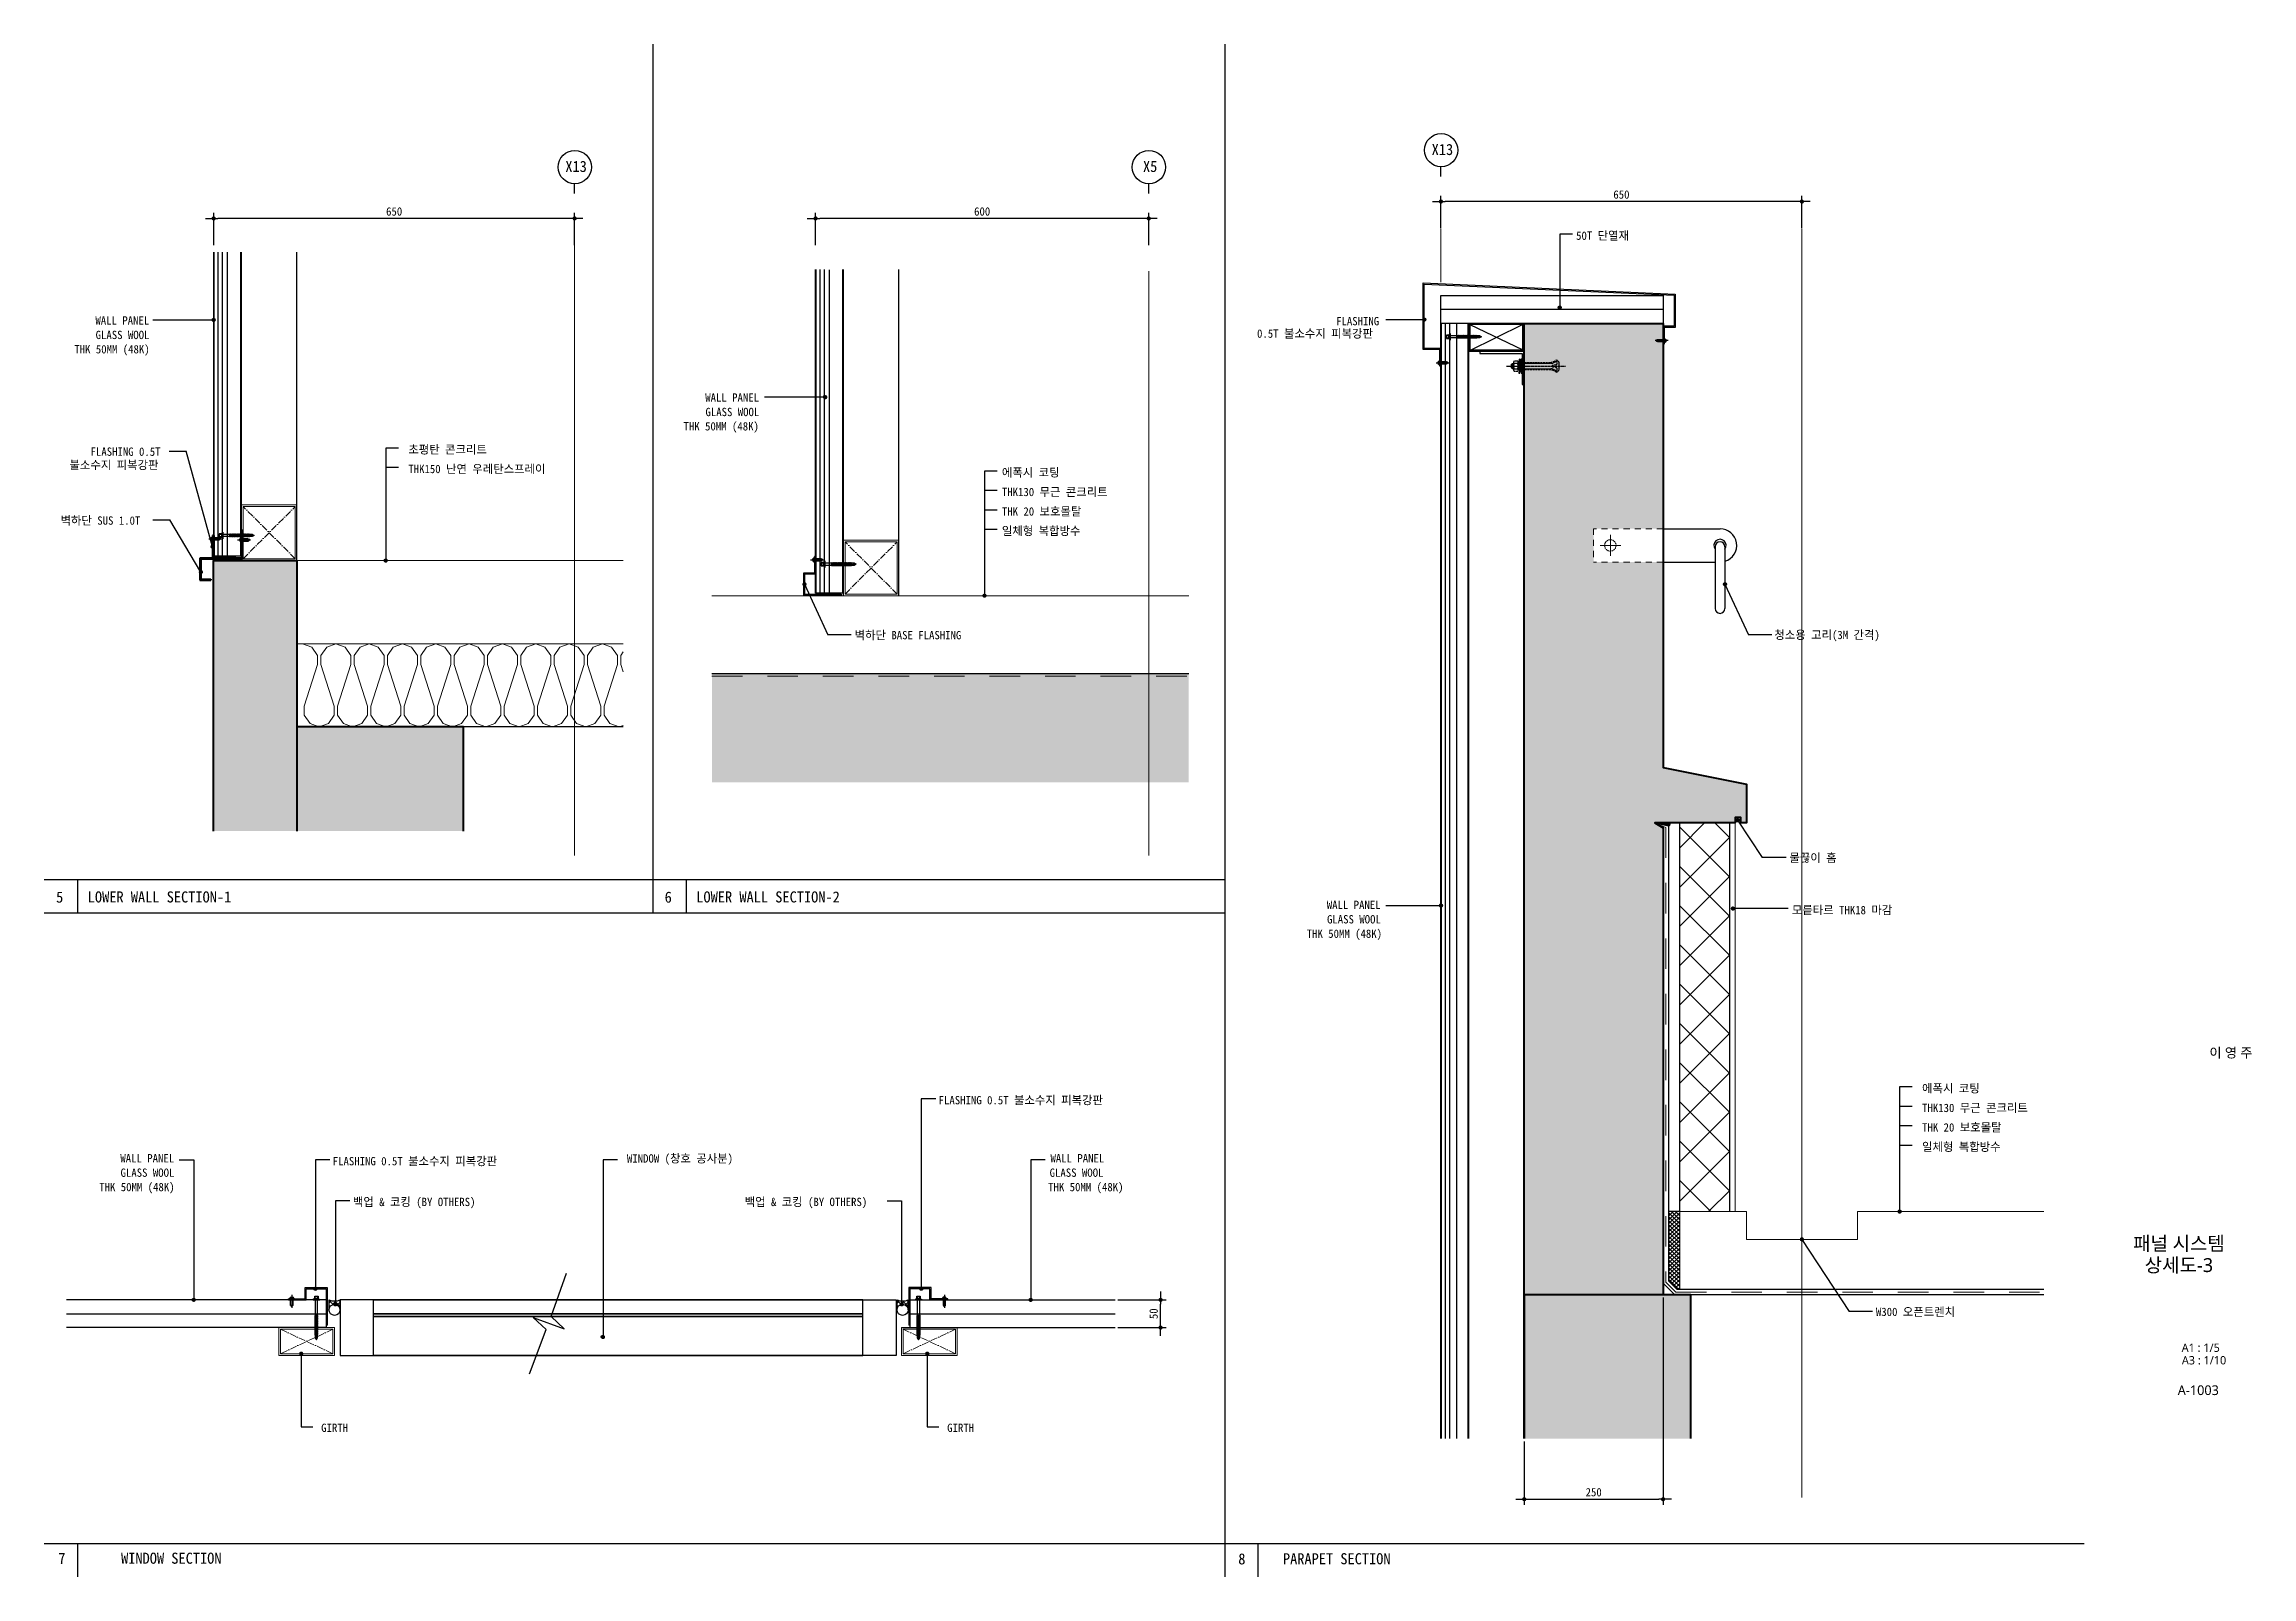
# Model space of a CAD drawing. Header units: millimetres. Extents: x 37538 to 66474, y -29175 to -20683.
# Drawn here: x 45938 to 49913, y -23444 to -20683 of the extents above; entities that cross this region are included whole.
import ezdxf
from ezdxf.enums import TextEntityAlignment as Align

# ---------------------------------------------------------------- set-up
doc = ezdxf.new("R2010")
doc.units = ezdxf.units.MM
doc.header["$MEASUREMENT"] = 0
for name, pattern in [('ACAD_ISO10W100', [18, 12, -3, 0, -3]), ('CEN', [62, 60, -1, 0, -1]), ('CENTER', [2, 1.25, -0.25, 0.25, -0.25]), ('HID', [2, 1.1, -0.9]), ('HIDDEN', [0.375, 0.25, -0.125]), ('HIDDEN2', [4.7625, 3.175, -1.5875])]:
    doc.linetypes.add(name, pattern=pattern)
doc.layers.get('0').update_dxf_attribs({"linetype": 'CONTINUOUS'})
for name, color, linetype, lineweight in [('A-AXIS-BUBL', 7, 'CONTINUOUS', 25), ('A-BORD-TEXT', 3, 'CONTINUOUS', 25), ('A-CNTL', 1, 'CEN', 15), ('A-CONC-LIN1', 2, 'CONTINUOUS', 40), ('A-CUTL', 7, 'CONTINUOUS', 25), ('A-DIMS', 7, 'CONTINUOUS', 25), ('A-ELEV-LIN2', 7, 'CONTINUOUS', 25), ('A-MKXS-LEAD', 7, 'CONTINUOUS', 25), ('A-MKXS-TEXT1', 3, 'CONTINUOUS', 25), ('A-SECT-LIN2', 6, 'CONTINUOUS', 20), ('A-SECT-LIN3', 255, 'CONTINUOUS', 18), ('A-WAXM-BLIC', 3, 'CONTINUOUS', 25), ('A-XXXX-FIN2', 6, 'CONTINUOUS', 20), ('A-XXXX-HID', 8, 'HIDDEN', 18), ('A-XXXX-INSL2', 8, 'CONTINUOUS', 18), ('A-XXXX-OPEN', 1, 'ACAD_ISO10W100', 15), ('A-XXXX-TXT2', 3, 'CONTINUOUS', 25), ('A-XXXX-WAT1', 9, 'HID', 20)]:
    doc.layers.add(name, color=color, linetype=linetype, lineweight=lineweight)
for name, color, linetype in [('A-CONC-LIN2', 7, 'CONTINUOUS'), ('A-CONC-SOLD', 253, 'CEN'), ('A-DIM', 7, 'CONTINUOUS'), ('A-SYM1', 7, 'CONTINUOUS'), ('AA-부자재', 11, 'CONTINUOUS'), ('BOLT', 8, 'CONTINUOUS'), ('SCREW', 6, 'CONTINUOUS'), ('TEXT', 2, 'CONTINUOUS'), ('X_PLAN_2F$0$AA-WINDOW', 4, 'CONTINUOUS'), ('~부자재', 11, 'CONTINUOUS'), ('일람표BOX', 7, 'CONTINUOUS')]:
    doc.layers.add(name, color=color, linetype=linetype)
doc.layers.add('A-XXXX-NPLT', color=144, linetype='CONTINUOUS', lineweight=0, plot=False)
doc.styles.add('HY울릉도L', font='H2GTRE.TTF')
doc.styles.add('돋움', font='')
doc.styles.add('돋움체', font='')
doc.styles.add('맑은고딕', font='malgun.ttf')
doc.styles.get('돋움').set_extended_font_data('DotumChe')
doc.styles.get('돋움체').set_extended_font_data('DotumChe')
doc.linetypes.add('BATTING', pattern='A,0.00254,-2.54,[134,ltypeshp.shx,S=2.54,R=0,X=-2.54,Y=0],-5.08,[134,ltypeshp.shx,S=2.54,R=180,X=2.54,Y=0],-2.54', length=10.16254)
doc.dimstyles.new('CDIM', dxfattribs={"dimtxt": 3, "dimasz": 1.5, "dimexe": 2, "dimexo": 1, "dimgap": 1, "dimtad": 1, "dimdec": 0, "dimrnd": 0.5, "dimzin": 0, "dimdsep": 32, "dimlunit": 6, "dimtxsty": 'HY울릉도L', "dimblk1": '_CIDOT', "dimblk2": '_CIDOT', "dimsah": 1, "dimcen": 5.5, "dimclrd": 2, "dimclre": 2, "dimclrt": 7, "dimadec": 0, "dimazin": 0, "dimtfac": 1, "dimtdec": 0, "dimtix": 1, "dimtmove": 2, "dimatfit": 1, "dimldrblk": '_CIDOT', "dimfxl": 1, "dimtolj": 1, "dimtzin": 0, "dimlwd": -1, "dimarcsym": 0})

msp = doc.modelspace()

# ---------------------------------------------------------------- texts
at = {"layer": 'A-BORD-TEXT', "style": '맑은고딕'}
for s, height, p in [('이 영 주', 17.5, (49914.5, -22508.5)), ('A1 : 1/5', 15, (49855.6, -23038.7)), ('A3 : 1/10', 15, (49867.1, -23061.3))]:
    msp.add_text(s, height=height, dxfattribs=at).set_placement(p, align=Align.RIGHT)
for s, p in [('패널 시스템', (49782, -22843.4)), ('상세도-3', (49782, -22882.4))]:
    msp.add_text(s, height=25, dxfattribs=at).set_placement(p, align=Align.MIDDLE_CENTER)
msp.add_text('A-1003', height=17.5, dxfattribs=at).set_placement((49779.8, -23116.5))
at = {"layer": 'A-MKXS-TEXT1', "style": '돋움체'}
for s, p in [('50T 단열재', (48696.4, -21035.5)), ('WALL PANEL', (46029.9, -21188.3)), ('FLASHING', (48264.2, -21189.5)), ('THK 50MM (48K) ', (45991.9, -21240.1)), ('GLASS WOOL ', (46030.3, -21214.3)), ('0.5T 불소수지 피복강판', (48121.8, -21211.9)), ('WALL PANEL', (47128.1, -21327.1)), ('GLASS WOOL ', (47128.5, -21353.1)), ('THK 50MM (48K) ', (47089, -21378.9)), ('FLASHING 0.5T', (46021.2, -21424.6)), ('초평탄 콘크리트', (46593.4, -21420.7)), ('불소수지 피복강판', (45983.2, -21448.6)), ('THK150 난연 우레탄스프레이', (46593.4, -21455.8)), ('에폭시 코팅', (47662.3, -21462.1)), ('THK130 무근 콘크리트', (47662.3, -21497.2)), ('벽하단 SUS 1.0T', (45967.1, -21548.7)), ('THK 20 보호몰탈', (47662.3, -21532.3)), ('일체형 복합방수', (47662.3, -21567.4)), ('벽하단 BASE FLASHING', (47397.1, -21755.1)), ('청소용 고리(3M 간격)', (49053.4, -21754.7)), ('물끊이 홈', (49080.5, -22156.2)), ('WALL PANEL', (48247.4, -22241)), ('GLASS WOOL ', (48247.8, -22267)), ('모릍타르 THK18 마감', (49084.9, -22250.4)), ('THK 50MM (48K) ', (48211.2, -22292.9)), ('FLASHING 0.5T 불소수지 피복강판', (47548.4, -22592.8)), ('에폭시 코팅', (49319.4, -22571.6)), ('THK130 무근 콘크리트', (49319.4, -22606.7)), ('THK 20 보호몰탈', (49319.4, -22641.8)), ('일체형 복합방수', (49319.4, -22676.9)), ('WALL PANEL', (46074.8, -22697.4)), ('FLASHING 0.5T 불소수지 피복강판', (46457.3, -22702.7)), ('WINDOW (창호 공사분)', (46987.1, -22697.8)), ('WALL PANEL', (47749.8, -22697.4)), ('THK 50MM (48K) ', (46036.8, -22749.3)), ('GLASS WOOL ', (46075.2, -22723.4)), ('THK 50MM (48K) ', (47745.6, -22749.3)), ('GLASS WOOL ', (47748.3, -22723.4)), ('백업 & 코킹 (BY OTHERS)', (46493.6, -22776.1)), ('백업 & 코킹 (BY OTHERS)', (47199.1, -22776.1)), ('W300 오픈트렌치', (49236.3, -22974.1)), ('GIRTH', (46436.5, -23183)), ('GIRTH', (47563.8, -23183))]:
    msp.add_text(s, height=15, dxfattribs=at).set_placement(p)
at = {"layer": 'A-XXXX-TXT2', "ltscale": 0.2, "style": '돋움체'}
for s, p in [('X13', (48455.6, -20872.9)), ('X13', (46895.5, -20903.4)), ('X5', (47929.3, -20903.4))]:
    msp.add_text(s, height=20, dxfattribs=at).set_placement(p, align=Align.MIDDLE)
at = {"layer": 'A-XXXX-TXT2', "style": '돋움'}
for s, p in [('5', (45959.1, -22219.5)), ('LOWER WALL SECTION-1', (46016.1, -22219.2)), ('6', (47055, -22219.5)), ('LOWER WALL SECTION-2', (47112, -22219.2)), ('7', (45963.1, -23410.7)), ('WINDOW SECTION', (46076.1, -23410.4)), ('8', (48088, -23411.6)), ('PARAPET SECTION', (48168.4, -23411.4))]:
    msp.add_text(s, height=20, dxfattribs=at).set_placement(p, align=Align.MIDDLE_LEFT)

# ---------------------------------------------------------------- blocks, each defined once
blk = doc.blocks.new('An')
at = {"layer": 'BOLT'}
for p, q in [((7.1, 15.1), (-7.1, 15.1)), ((7.1, 6.8), (-7.1, 6.8)), ((-5, 17.4), (5, 17.4)), ((-3.3, 19.1), (-3.3, 15.1)), ((3.3, 19.1), (3.3, 15.1)), ((6.7, 15.1), (6.7, 15.1))]:
    blk.add_line(p, q, dxfattribs=at)
at = {"layer": 'BOLT', "linetype": 'CENTER'}
blk.add_line((0, 27.7), (0, -78.2), dxfattribs=at)
at = {"layer": 'BOLT'}
for points in [[(-12.7, 3.8), (-0.2, 2.2), (0, 3.8), (-12.5, 5.5)], [(12.5, 0), (12.5, 1.7), (-12.5, 1.7), (-12.5, 0)], [(12.5, 3.1), (0, 4.7), (0.2, 6.4), (12.7, 4.7)]]:
    blk.add_lwpolyline(points, close=True, dxfattribs=at)
at = {"layer": 'BOLT', "linetype": 'HIDDEN'}
blk.add_lwpolyline([(12.7, 4.7), (-12.5, 5.5), (-12.7, 3.8), (12.5, 3.1)], close=True, dxfattribs=at)
at = {"layer": 'BOLT', "linetype": 'HIDDEN2'}
blk.add_lwpolyline([(6.7, 0), (6.7, -51.2, 0.126377), (8.1, -56.8), (11.3, -62.5), (3.8, -62.5, -0.360473), (2.2, -61.1), (1, -54.8, 0.412222), (0, -54.2), (-0.2, -54.2, 0.360473), (-1, -54.8), (-2.2, -61.1, -0.360473), (-3.8, -62.5), (-11.3, -62.5), (-8.1, -56.8, 0.126377), (-6.7, -51.2), (-6.7, 0)], format="xyb", dxfattribs=at)
at = {"layer": 'BOLT', "linetype": 'CENTER'}
blk.add_lwpolyline([(-9.1, 14), (-9.1, 8, 0.57735), (-5, 8, 0.238157), (5, 8, 0.57735), (9.1, 8), (9.1, 14, 0.57735), (5, 14, 0.238157), (-5, 14, 0.57735)], format="xyb", close=True, dxfattribs=at)
at = {"layer": 'BOLT', "linetype": 'HIDDEN'}
blk.add_lwpolyline([(-5, 14), (-5, 0), (-5, -51.9, -0.095415), (-5.8, -56.3), (-8.6, -63.2, 0.530598), (-6.3, -66.7), (0, -66.7), (6.3, -66.7, 0.530598), (8.6, -63.2), (5.8, -56.3, -0.095415), (5, -51.9), (5, 0), (5, 14)], format="xyb", dxfattribs=at)
at = {"layer": 'BOLT'}
blk.add_lwpolyline([(-5, 14), (-5, 17.4), (-3.3, 19.1), (3.3, 19.1), (5, 17.4), (5, 14)], dxfattribs=at)
blk = doc.blocks.new('_CIDOT')
at = {"color": 0, "linetype": 'ByBlock'}
blk.add_line((2, 0), (-1, 0), dxfattribs=at)
at = {"color": 0, "linetype": 'ByBlock', "const_width": 0.5}
blk.add_lwpolyline([(-0.25, 0, 1), (0.25, 0, 1)], format="xyb", close=True, dxfattribs=at)
blk = doc.blocks.new('*D129')
at = {"layer": 'A-DIMS', "lineweight": -2, "transparency": 16777216}
for p, q in [((48453, -21014.4), (48453, -20956.5)), ((49103, -21014.4), (49103, -20956.5))]:
    blk.add_line(p, q, dxfattribs=at)
at = {"layer": 'A-DIMS', "transparency": 16777216}
blk.add_line((49095.5, -20966.5), (48460.5, -20966.5), dxfattribs=at)
at = {"layer": 'A-DIMS', "transparency": 16777216, "xscale": 7.5, "yscale": 7.5, "zscale": 7.5}
for p, rotation in [((48453, -20966.5), 179.9999999999417), ((49103, -20966.5), 359.9999999999417)]:
    blk.add_blockref('_CIDOT', p, dxfattribs=dict(at, rotation=rotation))
at = {"layer": 'A-DIMS', "color": 3, "transparency": 16777216, "insert": (48778, -20954), "char_height": 15, "attachment_point": 5, "style": '돋움체'}
blk.add_mtext('\\A1;650', dxfattribs=at)
blk = doc.blocks.new('ASDFADADS')
at = {"layer": 'A-SYM1', "color": 4}
for p, q in [((1706808.5, 469256.8), (1706800.5, 469256.8)), ((1706800.5, 469256.8), (1706800.5, 469255.8)), ((1706800.5, 469255.8), (1706808.5, 469255.8)), ((1706806.5, 469268.8), (1706802.5, 469268.8)), ((1706802.5, 469268.8), (1706802.5, 469256.8)), ((1706802.5, 469256.8), (1706806.5, 469256.8)), ((1706804.5, 469271.6), (1706803, 469269.8)), ((1706803, 469268.8), (1706803, 469269.8)), ((1706804.5, 469249.9), (1706804.5, 469273)), ((1706804.5, 469271.6), (1706806, 469269.8)), ((1706806, 469268.8), (1706806, 469269.8)), ((1706806.5, 469256.8), (1706806.5, 469268.8)), ((1706808.5, 469255.8), (1706808.5, 469256.8))]:
    blk.add_line(p, q, dxfattribs=at)
for centre, start, end in [((1706804.4, 469256), 184.1728, 273.6201), ((1706804.7, 469256), 266.3799, 355.8272)]:
    blk.add_arc(centre, 2.75, start, end, dxfattribs=at)
blk = doc.blocks.new('*D130')
at = {"layer": 'A-DIMS', "lineweight": -2, "transparency": 16777216}
for p, q in [((46242.9, -21044.9), (46242.9, -20987)), ((46892.9, -21044.9), (46892.9, -20987))]:
    blk.add_line(p, q, dxfattribs=at)
at = {"layer": 'A-DIMS', "transparency": 16777216}
blk.add_line((46885.4, -20997), (46250.4, -20997), dxfattribs=at)
at = {"layer": 'A-DIMS', "transparency": 16777216, "xscale": 7.5, "yscale": 7.5, "zscale": 7.5, "rotation": 180}
blk.add_blockref('_CIDOT', (46242.9, -20997), dxfattribs=at)
at = {"layer": 'A-DIMS', "transparency": 16777216, "xscale": 7.5, "yscale": 7.5, "zscale": 7.5}
blk.add_blockref('_CIDOT', (46892.9, -20997), dxfattribs=at)
at = {"layer": 'A-DIMS', "color": 3, "transparency": 16777216, "insert": (46567.9, -20984.5), "char_height": 15, "attachment_point": 5, "style": '돋움체'}
blk.add_mtext('\\A1;650', dxfattribs=at)
blk = doc.blocks.new('볼트75-1')
at = {"layer": 'AA-부자재'}
for p, q in [((186.7, 1544.6), (183.7, 1543.5)), ((183.7, 1543.5), (183.7, 1542.5)), ((199.7, 1543.5), (183.7, 1543.5)), ((199.7, 1542.5), (183.7, 1542.5)), ((189.2, 1551.6), (189.2, 1545.6)), ((194.2, 1545.6), (194.2, 1551.6)), ((196.7, 1544.6), (199.7, 1543.5)), ((199.7, 1543.5), (199.7, 1542.5)), ((195.5, 1525), (188.2, 1527.5)), ((188.7, 1525.8), (188.2, 1525.5)), ((188.2, 1525.5), (188.7, 1524.8)), ((195.5, 1523), (188.2, 1525.5)), ((188.7, 1523.8), (188.2, 1523.5)), ((188.2, 1523.5), (188.7, 1522.8)), ((195.5, 1521), (188.2, 1523.5)), ((188.7, 1521.8), (188.2, 1521.5)), ((188.2, 1521.5), (188.7, 1520.8)), ((195.5, 1519), (188.2, 1521.5)), ((188.7, 1519.8), (188.2, 1519.5)), ((188.2, 1519.5), (188.7, 1518.8)), ((195.5, 1517), (188.2, 1519.5)), ((188.7, 1517.8), (188.2, 1517.5)), ((188.2, 1517.5), (188.7, 1516.8)), ((195.5, 1515), (188.2, 1517.5)), ((188.7, 1515.8), (188.2, 1515.5)), ((188.2, 1515.5), (188.7, 1514.8)), ((195.5, 1513), (188.2, 1515.5)), ((188.7, 1513.8), (188.2, 1513.5)), ((188.2, 1513.5), (188.7, 1512.8)), ((195.5, 1511), (188.2, 1513.5)), ((188.7, 1511.8), (188.2, 1511.5)), ((188.2, 1511.5), (188.7, 1510.8)), ((195.5, 1509), (188.2, 1511.5)), ((188.7, 1509.8), (188.2, 1509.5)), ((188.2, 1509.5), (188.7, 1508.8)), ((195.5, 1507), (188.2, 1509.5)), ((188.7, 1507.8), (188.2, 1507.5)), ((188.2, 1507.5), (188.7, 1506.8)), ((195.5, 1505), (188.2, 1507.5)), ((188.7, 1505.8), (188.2, 1505.5)), ((188.2, 1505.5), (188.7, 1504.8)), ((195.5, 1503), (188.2, 1505.5)), ((188.7, 1503.8), (188.2, 1503.5)), ((195.5, 1501), (188.2, 1503.5)), ((188.2, 1503.5), (188.7, 1502.8)), ((188.7, 1501.8), (188.2, 1501.5)), ((195.5, 1499), (188.2, 1501.5)), ((188.2, 1501.5), (188.7, 1500.8)), ((188.7, 1499.8), (188.2, 1499.5)), ((195.5, 1497), (188.2, 1499.5)), ((188.2, 1499.5), (188.7, 1498.8)), ((188.7, 1497.8), (188.2, 1497.5)), ((188.2, 1497.5), (188.7, 1496.8)), ((195.5, 1495), (188.2, 1497.5)), ((188.7, 1495.8), (188.2, 1495.5)), ((188.2, 1495.5), (188.7, 1494.8)), ((195.5, 1493), (188.2, 1495.5)), ((188.7, 1493.8), (188.2, 1493.5)), ((188.2, 1493.5), (188.7, 1492.8)), ((195.5, 1491), (188.2, 1493.5)), ((188.7, 1491.8), (188.2, 1491.5)), ((188.2, 1491.5), (188.7, 1490.8)), ((195.5, 1489), (188.2, 1491.5)), ((188.7, 1489.8), (188.2, 1489.5)), ((195.5, 1487), (188.2, 1489.5)), ((188.2, 1489.5), (188.7, 1488.8)), ((188.7, 1487.8), (188.2, 1487.5)), ((188.2, 1487.5), (188.7, 1486.8)), ((195.5, 1485), (188.2, 1487.5)), ((188.7, 1485.8), (188.2, 1485.5)), ((188.2, 1485.5), (188.7, 1484.8)), ((195.5, 1483), (188.2, 1485.5)), ((194.7, 1525.8), (188.7, 1527.8)), ((188.7, 1526.8), (188.7, 1525.8)), ((194.7, 1523.8), (188.7, 1525.8)), ((188.7, 1524.8), (188.7, 1523.8)), ((194.7, 1522.7), (188.7, 1524.8)), ((194.7, 1521.8), (188.7, 1523.8)), ((188.7, 1522.8), (188.7, 1521.8)), ((194.7, 1520.7), (188.7, 1522.8)), ((194.7, 1519.8), (188.7, 1521.8)), ((188.7, 1520.8), (188.7, 1519.8)), ((194.7, 1518.7), (188.7, 1520.8)), ((194.7, 1517.8), (188.7, 1519.8)), ((188.7, 1518.8), (188.7, 1517.8)), ((194.7, 1516.7), (188.7, 1518.8)), ((194.7, 1515.8), (188.7, 1517.8)), ((188.7, 1516.8), (188.7, 1515.8)), ((194.7, 1514.7), (188.7, 1516.8)), ((194.7, 1513.8), (188.7, 1515.8)), ((194.7, 1512.7), (188.7, 1514.8)), ((188.7, 1514.8), (188.7, 1513.8)), ((194.7, 1511.8), (188.7, 1513.8)), ((188.7, 1512.8), (188.7, 1511.8)), ((194.7, 1510.7), (188.7, 1512.8)), ((194.7, 1509.8), (188.7, 1511.8)), ((188.7, 1510.8), (188.7, 1509.8)), ((194.7, 1508.7), (188.7, 1510.8)), ((194.7, 1507.8), (188.7, 1509.8)), ((188.7, 1508.8), (188.7, 1507.8)), ((194.7, 1506.7), (188.7, 1508.8)), ((194.7, 1505.8), (188.7, 1507.8)), ((188.7, 1506.8), (188.7, 1505.8)), ((194.7, 1504.7), (188.7, 1506.8)), ((194.7, 1503.8), (188.7, 1505.8)), ((194.7, 1502.7), (188.7, 1504.8)), ((188.7, 1504.8), (188.7, 1503.8)), ((194.7, 1501.8), (188.7, 1503.8)), ((194.7, 1500.7), (188.7, 1502.8)), ((188.7, 1502.8), (188.7, 1501.8)), ((194.7, 1499.8), (188.7, 1501.8)), ((194.7, 1498.7), (188.7, 1500.8)), ((188.7, 1500.8), (188.7, 1499.8)), ((194.7, 1497.8), (188.7, 1499.8)), ((194.7, 1496.7), (188.7, 1498.8)), ((188.7, 1498.8), (188.7, 1497.8)), ((194.7, 1495.8), (188.7, 1497.8)), ((188.7, 1496.8), (188.7, 1495.8)), ((194.7, 1494.7), (188.7, 1496.8)), ((194.7, 1493.8), (188.7, 1495.8)), ((188.7, 1494.8), (188.7, 1493.8)), ((194.7, 1492.7), (188.7, 1494.8)), ((194.7, 1491.8), (188.7, 1493.8)), ((188.7, 1492.8), (188.7, 1491.8)), ((194.7, 1490.7), (188.7, 1492.8)), ((194.7, 1489.8), (188.7, 1491.8)), ((194.7, 1488.7), (188.7, 1490.8)), ((188.7, 1490.8), (188.7, 1489.8)), ((194.7, 1487.8), (188.7, 1489.8)), ((188.7, 1488.8), (188.7, 1487.8)), ((194.7, 1486.7), (188.7, 1488.8)), ((194.7, 1485.8), (188.7, 1487.8)), ((188.7, 1486.8), (188.7, 1485.8)), ((194.7, 1484.7), (188.7, 1486.8)), ((194.7, 1483.8), (188.7, 1485.8)), ((188.7, 1484.8), (188.7, 1483.8)), ((194.7, 1482.7), (188.7, 1484.8)), ((194.7, 1524.7), (194.7, 1523.8)), ((194.7, 1523.8), (195.5, 1523)), ((195.5, 1523), (194.7, 1522.7)), ((194.7, 1522.7), (194.7, 1521.8)), ((194.7, 1521.8), (195.5, 1521)), ((195.5, 1521), (194.7, 1520.7)), ((194.7, 1520.7), (194.7, 1519.8)), ((194.7, 1519.8), (195.5, 1519)), ((195.5, 1519), (194.7, 1518.7)), ((194.7, 1518.7), (194.7, 1517.8)), ((194.7, 1517.8), (195.5, 1517)), ((195.5, 1517), (194.7, 1516.7)), ((194.7, 1516.7), (194.7, 1515.8)), ((194.7, 1515.8), (195.5, 1515)), ((195.5, 1515), (194.7, 1514.7)), ((194.7, 1514.7), (194.7, 1513.8)), ((194.7, 1513.8), (195.5, 1513)), ((195.5, 1513), (194.7, 1512.7)), ((194.7, 1512.7), (194.7, 1511.8)), ((194.7, 1511.8), (195.5, 1511)), ((195.5, 1511), (194.7, 1510.7)), ((194.7, 1510.7), (194.7, 1509.8)), ((194.7, 1509.8), (195.5, 1509)), ((195.5, 1509), (194.7, 1508.7)), ((194.7, 1508.7), (194.7, 1507.8)), ((194.7, 1507.8), (195.5, 1507)), ((195.5, 1507), (194.7, 1506.7)), ((194.7, 1506.7), (194.7, 1505.8)), ((194.7, 1505.8), (195.5, 1505)), ((195.5, 1505), (194.7, 1504.7)), ((194.7, 1504.7), (194.7, 1503.8)), ((194.7, 1503.8), (195.5, 1503)), ((195.5, 1503), (194.7, 1502.7)), ((194.7, 1502.7), (194.7, 1501.8)), ((194.7, 1501.8), (195.5, 1501)), ((195.5, 1501), (194.7, 1500.7)), ((194.7, 1500.7), (194.7, 1499.8)), ((194.7, 1499.8), (195.5, 1499)), ((195.5, 1499), (194.7, 1498.7)), ((194.7, 1498.7), (194.7, 1497.8)), ((194.7, 1497.8), (195.5, 1497)), ((195.5, 1497), (194.7, 1496.7)), ((194.7, 1496.7), (194.7, 1495.8)), ((194.7, 1495.8), (195.5, 1495)), ((195.5, 1495), (194.7, 1494.7)), ((194.7, 1494.7), (194.7, 1493.8)), ((194.7, 1493.8), (195.5, 1493)), ((195.5, 1493), (194.7, 1492.7)), ((194.7, 1492.7), (194.7, 1491.8)), ((194.7, 1491.8), (195.5, 1491)), ((195.5, 1491), (194.7, 1490.7)), ((194.7, 1490.7), (194.7, 1489.8)), ((194.7, 1489.8), (195.5, 1489)), ((195.5, 1489), (194.7, 1488.7)), ((194.7, 1488.7), (194.7, 1487.8)), ((194.7, 1487.8), (195.5, 1487)), ((195.5, 1487), (194.7, 1486.7)), ((194.7, 1486.7), (194.7, 1485.8)), ((194.7, 1485.8), (195.5, 1485)), ((195.5, 1485), (194.7, 1484.7)), ((194.7, 1484.7), (194.7, 1483.8)), ((188.7, 1483.8), (188.2, 1483.5)), ((188.2, 1483.5), (188.7, 1482.8)), ((195.5, 1481), (188.2, 1483.5)), ((188.7, 1481.8), (188.2, 1481.5)), ((188.2, 1481.5), (188.7, 1480.8)), ((195.5, 1479), (188.2, 1481.5)), ((194.7, 1481.8), (188.7, 1483.8)), ((188.7, 1482.8), (188.7, 1481.8)), ((194.7, 1480.7), (188.7, 1482.8)), ((194.7, 1479.8), (188.7, 1481.8)), ((194.7, 1478.7), (188.7, 1480.8)), ((188.7, 1480.8), (188.7, 1478.5)), ((194.7, 1483.8), (195.5, 1483)), ((195.5, 1483), (194.7, 1482.7)), ((194.7, 1482.7), (194.7, 1481.8)), ((194.7, 1481.8), (195.5, 1481)), ((195.5, 1481), (194.7, 1480.7)), ((194.7, 1480.7), (194.7, 1479.8)), ((194.7, 1479.8), (195.5, 1479)), ((195.5, 1479), (194.7, 1478.7)), ((194.7, 1478.7), (194.7, 1477.5))]:
    blk.add_line(p, q, dxfattribs=at)
blk.add_lwpolyline([(196.7, 1545.6), (196.7, 1544.6), (186.7, 1544.6), (186.7, 1545.6)], close=True, dxfattribs=at)
for points in [[(195.7, 1545.6), (195.7, 1551.6), (187.7, 1551.6), (187.7, 1545.6)], [(194.7, 1542.5), (194.7, 1525.8), (195.5, 1525), (194.7, 1524.7), (188.7, 1526.8), (188.2, 1527.5), (188.7, 1527.8), (188.7, 1542.5)], [(191.7, 1467.5), (190.7, 1476.5), (188.7, 1478.5), (190.7, 1479.5), (194.7, 1477.5)], [(194.7, 1477.5), (194.7, 1472.5), (191.7, 1467.5), (188.7, 1472.5), (188.7, 1478.5)]]:
    blk.add_lwpolyline(points, dxfattribs=at)
at = {"layer": 'SCREW', "color": 7}
blk.add_solid([(199.7, 1543.5), (183.7, 1543.5), (199.7, 1542.5), (183.7, 1542.5)], dxfattribs=at)
blk = doc.blocks.new('*D131')
at = {"layer": 'A-DIMS', "lineweight": -2, "transparency": 16777216}
for p, q in [((47326.8, -21044.9), (47326.8, -20987)), ((47926.8, -21044.9), (47926.8, -20987))]:
    blk.add_line(p, q, dxfattribs=at)
at = {"layer": 'A-DIMS', "transparency": 16777216}
blk.add_line((47919.3, -20997), (47334.3, -20997), dxfattribs=at)
at = {"layer": 'A-DIMS', "transparency": 16777216, "xscale": 7.5, "yscale": 7.5, "zscale": 7.5, "rotation": 180}
blk.add_blockref('_CIDOT', (47326.8, -20997), dxfattribs=at)
at = {"layer": 'A-DIMS', "transparency": 16777216, "xscale": 7.5, "yscale": 7.5, "zscale": 7.5}
blk.add_blockref('_CIDOT', (47926.8, -20997), dxfattribs=at)
at = {"layer": 'A-DIMS', "color": 3, "transparency": 16777216, "insert": (47626.8, -20984.5), "char_height": 15, "attachment_point": 5, "style": '돋움체'}
blk.add_mtext('\\A1;600', dxfattribs=at)
blk = doc.blocks.new('DASFDFADA')
at = {"layer": 'AA-부자재'}
for p, q in [((176769.7, -7351), (176770.2, -7350.8)), ((176770.2, -7351.6), (176769.7, -7351)), ((176769.7, -7351), (176775.1, -7352.8)), ((176769.7, -7352.5), (176770.2, -7352.3)), ((176770.2, -7353.1), (176769.7, -7352.5)), ((176769.7, -7352.5), (176775.1, -7354.3)), ((176769.7, -7354), (176770.2, -7353.8)), ((176770.2, -7354.6), (176769.7, -7354)), ((176769.7, -7354), (176775.1, -7355.8)), ((176770.2, -7350.8), (176770.2, -7349.8)), ((176770.2, -7350.8), (176774.7, -7352.3)), ((176770.2, -7352.3), (176770.2, -7351.6)), ((176770.2, -7351.6), (176774.7, -7353.1)), ((176770.2, -7352.3), (176774.7, -7353.8)), ((176770.2, -7353.8), (176770.2, -7353.1)), ((176770.2, -7353.1), (176774.7, -7354.6)), ((176770.2, -7353.8), (176774.7, -7355.3)), ((176770.2, -7355.3), (176770.2, -7354.6)), ((176770.2, -7354.6), (176774.7, -7356.1)), ((176774.7, -7352.3), (176774.7, -7350.6)), ((176775.1, -7352.8), (176774.7, -7352.3)), ((176774.7, -7353.1), (176775.1, -7352.8)), ((176774.7, -7353.8), (176774.7, -7353.1)), ((176775.1, -7354.3), (176774.7, -7353.8)), ((176774.7, -7354.6), (176775.1, -7354.3)), ((176774.7, -7355.3), (176774.7, -7354.6)), ((176769.7, -7355.5), (176770.2, -7355.3)), ((176770.2, -7356.1), (176769.7, -7355.5)), ((176769.7, -7355.5), (176775.1, -7357.3)), ((176769.7, -7357), (176770.2, -7356.8)), ((176769.7, -7357), (176775.1, -7358.8)), ((176770.2, -7357.6), (176769.7, -7357)), ((176769.7, -7358.5), (176770.2, -7358.3)), ((176770.2, -7359.1), (176769.7, -7358.5)), ((176769.7, -7358.5), (176775.1, -7360.3)), ((176769.7, -7360), (176770.2, -7359.8)), ((176770.2, -7360.6), (176769.7, -7360)), ((176769.7, -7360), (176775.1, -7361.8)), ((176769.7, -7361.5), (176770.2, -7361.3)), ((176770.2, -7362.1), (176769.7, -7361.5)), ((176769.7, -7361.5), (176775.1, -7363.3)), ((176769.7, -7363), (176770.2, -7362.8)), ((176770.2, -7363.6), (176769.7, -7363)), ((176769.7, -7363), (176775.1, -7364.8)), ((176769.7, -7364.5), (176770.2, -7364.3)), ((176770.2, -7365.1), (176769.7, -7364.5)), ((176769.7, -7364.5), (176775.1, -7366.3)), ((176769.7, -7366), (176770.2, -7365.8)), ((176769.7, -7366), (176775.1, -7367.8)), ((176770.2, -7366.6), (176769.7, -7366)), ((176769.7, -7367.5), (176770.2, -7367.3)), ((176769.7, -7367.5), (176775.1, -7369.3)), ((176770.2, -7368.1), (176769.7, -7367.5)), ((176769.7, -7369), (176770.2, -7368.8)), ((176770.2, -7369.6), (176769.7, -7369)), ((176769.7, -7369), (176775.1, -7370.8)), ((176769.7, -7370.5), (176770.2, -7370.3)), ((176770.2, -7371.1), (176769.7, -7370.5)), ((176769.7, -7370.5), (176775.1, -7372.3)), ((176769.7, -7372), (176770.2, -7371.8)), ((176770.2, -7372.6), (176769.7, -7372)), ((176769.7, -7372), (176775.1, -7373.8)), ((176769.7, -7373.5), (176770.2, -7373.3)), ((176770.2, -7374.1), (176769.7, -7373.5)), ((176769.7, -7373.5), (176775.1, -7375.3)), ((176769.7, -7375), (176770.2, -7374.8)), ((176770.2, -7375.6), (176769.7, -7375)), ((176769.7, -7375), (176775.1, -7376.8)), ((176769.7, -7376.5), (176770.2, -7376.3)), ((176770.2, -7377.1), (176769.7, -7376.5)), ((176769.7, -7376.5), (176775.1, -7378.3)), ((176769.7, -7378), (176770.2, -7377.8)), ((176770.2, -7378.6), (176769.7, -7378)), ((176769.7, -7378), (176775.1, -7379.8)), ((176769.7, -7379.5), (176770.2, -7379.3)), ((176770.2, -7380.1), (176769.7, -7379.5)), ((176769.7, -7379.5), (176775.1, -7381.3)), ((176769.7, -7381), (176770.2, -7380.8)), ((176770.2, -7381.6), (176769.7, -7381)), ((176769.7, -7381), (176775.1, -7382.8)), ((176769.7, -7382.5), (176770.2, -7382.3)), ((176770.2, -7383.1), (176769.7, -7382.5)), ((176769.7, -7382.5), (176775.1, -7384.3)), ((176769.7, -7384), (176770.2, -7383.8)), ((176770.2, -7384.6), (176769.7, -7384)), ((176769.7, -7384), (176775.1, -7385.8)), ((176769.7, -7385.5), (176775.1, -7387.3)), ((176770.2, -7355.3), (176774.7, -7356.8)), ((176770.2, -7356.8), (176770.2, -7356.1)), ((176770.2, -7356.1), (176774.7, -7357.6)), ((176770.2, -7356.8), (176774.7, -7358.3)), ((176770.2, -7358.3), (176770.2, -7357.6)), ((176770.2, -7357.6), (176774.7, -7359.1)), ((176770.2, -7358.3), (176774.7, -7359.8)), ((176770.2, -7359.1), (176774.7, -7360.6)), ((176770.2, -7359.8), (176770.2, -7359.1)), ((176770.2, -7359.8), (176774.7, -7361.3)), ((176770.2, -7361.3), (176770.2, -7360.6)), ((176770.2, -7360.6), (176774.7, -7362.1)), ((176770.2, -7361.3), (176774.7, -7362.8)), ((176770.2, -7362.8), (176770.2, -7362.1)), ((176770.2, -7362.1), (176774.7, -7363.6)), ((176770.2, -7362.8), (176774.7, -7364.3)), ((176770.2, -7364.3), (176770.2, -7363.6)), ((176770.2, -7363.6), (176774.7, -7365.1)), ((176770.2, -7364.3), (176774.7, -7365.8)), ((176770.2, -7365.1), (176774.7, -7366.6)), ((176770.2, -7365.8), (176770.2, -7365.1)), ((176770.2, -7365.8), (176774.7, -7367.3)), ((176770.2, -7366.6), (176774.7, -7368.1)), ((176770.2, -7367.3), (176770.2, -7366.6)), ((176770.2, -7367.3), (176774.7, -7368.8)), ((176770.2, -7368.1), (176774.7, -7369.6)), ((176770.2, -7368.8), (176770.2, -7368.1)), ((176770.2, -7368.8), (176774.7, -7370.3)), ((176770.2, -7370.3), (176770.2, -7369.6)), ((176770.2, -7369.6), (176774.7, -7371.1)), ((176770.2, -7370.3), (176774.7, -7371.8)), ((176770.2, -7371.8), (176770.2, -7371.1)), ((176770.2, -7371.1), (176774.7, -7372.6)), ((176770.2, -7371.8), (176774.7, -7373.3)), ((176770.2, -7373.3), (176770.2, -7372.6)), ((176770.2, -7372.6), (176774.7, -7374.1)), ((176770.2, -7373.3), (176774.7, -7374.8)), ((176770.2, -7374.8), (176770.2, -7374.1)), ((176770.2, -7374.1), (176774.7, -7375.6)), ((176770.2, -7374.8), (176774.7, -7376.3)), ((176770.2, -7376.3), (176770.2, -7375.6)), ((176770.2, -7375.6), (176774.7, -7377.1)), ((176770.2, -7376.3), (176774.7, -7377.8)), ((176770.2, -7377.1), (176774.7, -7378.6)), ((176770.2, -7377.8), (176770.2, -7377.1)), ((176770.2, -7377.8), (176774.7, -7379.3)), ((176770.2, -7379.3), (176770.2, -7378.6)), ((176770.2, -7378.6), (176774.7, -7380.1)), ((176770.2, -7379.3), (176774.7, -7380.8)), ((176770.2, -7380.8), (176770.2, -7380.1)), ((176770.2, -7380.1), (176774.7, -7381.6)), ((176770.2, -7380.8), (176774.7, -7382.3)), ((176770.2, -7382.3), (176770.2, -7381.6)), ((176770.2, -7381.6), (176774.7, -7383.1)), ((176770.2, -7382.3), (176774.7, -7383.8)), ((176770.2, -7383.8), (176770.2, -7383.1)), ((176770.2, -7383.1), (176774.7, -7384.6)), ((176770.2, -7383.8), (176774.7, -7385.3)), ((176770.2, -7385.3), (176770.2, -7384.6)), ((176770.2, -7384.6), (176774.7, -7386.1)), ((176770.2, -7386.1), (176774.7, -7387.6)), ((176775.1, -7355.8), (176774.7, -7355.3)), ((176774.7, -7356.1), (176775.1, -7355.8)), ((176774.7, -7356.8), (176774.7, -7356.1)), ((176775.1, -7357.3), (176774.7, -7356.8)), ((176774.7, -7357.6), (176775.1, -7357.3)), ((176774.7, -7358.3), (176774.7, -7357.6)), ((176775.1, -7358.8), (176774.7, -7358.3)), ((176774.7, -7359.1), (176775.1, -7358.8)), ((176774.7, -7359.8), (176774.7, -7359.1)), ((176775.1, -7360.3), (176774.7, -7359.8)), ((176774.7, -7360.6), (176775.1, -7360.3)), ((176774.7, -7361.3), (176774.7, -7360.6)), ((176775.1, -7361.8), (176774.7, -7361.3)), ((176774.7, -7362.1), (176775.1, -7361.8)), ((176774.7, -7362.8), (176774.7, -7362.1)), ((176775.1, -7363.3), (176774.7, -7362.8)), ((176774.7, -7363.6), (176775.1, -7363.3)), ((176774.7, -7364.3), (176774.7, -7363.6)), ((176775.1, -7364.8), (176774.7, -7364.3)), ((176774.7, -7365.1), (176775.1, -7364.8)), ((176774.7, -7365.8), (176774.7, -7365.1)), ((176775.1, -7366.3), (176774.7, -7365.8)), ((176774.7, -7366.6), (176775.1, -7366.3)), ((176774.7, -7367.3), (176774.7, -7366.6)), ((176775.1, -7367.8), (176774.7, -7367.3)), ((176774.7, -7368.1), (176775.1, -7367.8)), ((176774.7, -7368.8), (176774.7, -7368.1)), ((176775.1, -7369.3), (176774.7, -7368.8)), ((176774.7, -7369.6), (176775.1, -7369.3)), ((176774.7, -7370.3), (176774.7, -7369.6)), ((176775.1, -7370.8), (176774.7, -7370.3)), ((176774.7, -7371.1), (176775.1, -7370.8)), ((176774.7, -7371.8), (176774.7, -7371.1)), ((176775.1, -7372.3), (176774.7, -7371.8)), ((176774.7, -7372.6), (176775.1, -7372.3)), ((176774.7, -7373.3), (176774.7, -7372.6)), ((176775.1, -7373.8), (176774.7, -7373.3)), ((176774.7, -7374.1), (176775.1, -7373.8)), ((176774.7, -7374.8), (176774.7, -7374.1)), ((176775.1, -7375.3), (176774.7, -7374.8)), ((176774.7, -7375.6), (176775.1, -7375.3)), ((176774.7, -7376.3), (176774.7, -7375.6)), ((176775.1, -7376.8), (176774.7, -7376.3)), ((176774.7, -7377.1), (176775.1, -7376.8)), ((176774.7, -7377.8), (176774.7, -7377.1)), ((176775.1, -7378.3), (176774.7, -7377.8)), ((176774.7, -7378.6), (176775.1, -7378.3)), ((176774.7, -7379.3), (176774.7, -7378.6)), ((176775.1, -7379.8), (176774.7, -7379.3)), ((176774.7, -7380.1), (176775.1, -7379.8)), ((176774.7, -7380.8), (176774.7, -7380.1)), ((176775.1, -7381.3), (176774.7, -7380.8)), ((176774.7, -7381.6), (176775.1, -7381.3)), ((176774.7, -7382.3), (176774.7, -7381.6)), ((176775.1, -7382.8), (176774.7, -7382.3)), ((176774.7, -7383.1), (176775.1, -7382.8)), ((176774.7, -7383.8), (176774.7, -7383.1)), ((176775.1, -7384.3), (176774.7, -7383.8)), ((176774.7, -7384.6), (176775.1, -7384.3)), ((176774.7, -7385.3), (176774.7, -7384.6)), ((176775.1, -7385.8), (176774.7, -7385.3)), ((176774.7, -7386.1), (176775.1, -7385.8)), ((176774.7, -7386.8), (176774.7, -7386.1)), ((176766.5, -7415.3), (176766.5, -7414.6)), ((176766.5, -7414.6), (176778.5, -7414.6)), ((176768.7, -7416.1), (176766.5, -7415.3)), ((176766.5, -7415.3), (176778.5, -7415.3)), ((176770.6, -7416.9), (176770.6, -7421.4)), ((176774.3, -7421.4), (176774.3, -7416.9)), ((176776.2, -7416.1), (176778.5, -7415.3)), ((176778.5, -7415.3), (176778.5, -7414.6))]:
    blk.add_line(p, q, dxfattribs=at)
for points in [[(176770.2, -7349.8), (176770.2, -7346.1), (176772.5, -7342.3), (176774.7, -7346.1), (176774.7, -7350.6)], [(176772.5, -7342.3), (176773.2, -7349.1), (176774.7, -7350.6), (176773.2, -7351.3), (176770.2, -7349.8)], [(176770.2, -7414.6), (176770.2, -7386.1), (176769.7, -7385.5), (176770.2, -7385.3), (176774.7, -7386.8), (176775.1, -7387.3), (176774.7, -7387.6), (176774.7, -7414.6)], [(176769.5, -7416.9), (176769.5, -7421.4), (176775.5, -7421.4), (176775.5, -7416.9)]]:
    blk.add_lwpolyline(points, dxfattribs=at)
blk.add_lwpolyline([(176768.7, -7416.9), (176768.7, -7416.1), (176776.2, -7416.1), (176776.2, -7416.9)], close=True, dxfattribs=at)
at = {"layer": 'SCREW', "color": 7}
blk.add_solid([(176766.5, -7415.3), (176778.5, -7415.3), (176766.5, -7414.6), (176778.5, -7414.6)], dxfattribs=at)
blk = doc.blocks.new('*D149')
at = {"layer": 'A-DIMS', "lineweight": -2, "transparency": 16777216}
for p, q in [((47871.1, -22945), (47958.1, -22945)), ((47871.1, -22995), (47958.1, -22995))]:
    blk.add_line(p, q, dxfattribs=at)
at = {"layer": 'A-DIMS', "transparency": 16777216}
blk.add_line((47948.1, -22987.5), (47948.1, -22952.5), dxfattribs=at)
at = {"layer": 'A-DIMS', "transparency": 16777216, "xscale": 7.5, "yscale": 7.5, "zscale": 7.5}
for p, rotation in [((47948.1, -22945), 90), ((47948.1, -22995), 270)]:
    blk.add_blockref('_CIDOT', p, dxfattribs=dict(at, rotation=rotation))
at = {"layer": 'A-DIMS', "color": 3, "transparency": 16777216, "insert": (47935.6, -22970), "char_height": 15, "attachment_point": 5, "rotation": 90, "style": '돋움체'}
blk.add_mtext('\\A1;50', dxfattribs=at)
blk = doc.blocks.new('*D150')
at = {"layer": 'A-DIMS', "lineweight": -2, "transparency": 16777216}
for p, q in [((48853, -22941), (48853, -23314.1)), ((48603, -23200), (48603, -23314.1))]:
    blk.add_line(p, q, dxfattribs=at)
at = {"layer": 'A-DIMS', "transparency": 16777216}
blk.add_line((48610.5, -23304.1), (48845.5, -23304.1), dxfattribs=at)
at = {"layer": 'A-DIMS', "transparency": 16777216, "xscale": 7.5, "yscale": 7.5, "zscale": 7.5, "rotation": 180}
blk.add_blockref('_CIDOT', (48603, -23304.1), dxfattribs=at)
at = {"layer": 'A-DIMS', "transparency": 16777216, "xscale": 7.5, "yscale": 7.5, "zscale": 7.5}
blk.add_blockref('_CIDOT', (48853, -23304.1), dxfattribs=at)
at = {"layer": 'A-DIMS', "color": 3, "transparency": 16777216, "insert": (48728, -23291.6), "char_height": 15, "attachment_point": 5, "style": '돋움체'}
blk.add_mtext('\\A1;250', dxfattribs=at)

# ---------------------------------------------------------------- dimensions: what is measured, and where the dimension line sits
at = {"layer": 'A-DIMS'}
for p1, p2, picture, middle in [((49103, -21019.4), (48453, -21019.4), '*D129', (48778, -20954)), ((46892.9, -21049.9), (46242.9, -21049.9), '*D130', (46567.9, -20984.5)), ((47926.8, -21049.9), (47326.8, -21049.9), '*D131', (47626.8, -20984.5))]:
    dim = msp.add_aligned_dim(p1=p1, p2=p2, distance=-52.9, dimstyle='CDIM', override={"dimscale": 5, "dimtxsty": '돋움체', "dimclrd": 256, "dimclre": 256, "dimclrt": 3}, dxfattribs=at)
    dim.commit()
    dim.dimension.update_dxf_attribs({"geometry": picture, "text_midpoint": middle})
dim = msp.add_linear_dim(base=(47948.1, -22945), p1=(47866.1, -22995), p2=(47866.1, -22945), angle=90, dimstyle='CDIM', override={"dimscale": 5, "dimtxsty": '돋움체', "dimclrd": 256, "dimclre": 256, "dimclrt": 3}, dxfattribs=at)
dim.commit()
dim.dimension.update_dxf_attribs({"geometry": '*D149', "text_midpoint": (47935.6, -22970)})
dim = msp.add_linear_dim(base=(48853, -23304.1), p1=(48603, -23195), p2=(48853, -22936), dimstyle='CDIM', override={"dimscale": 5, "dimtxsty": '돋움체', "dimclrd": 256, "dimclre": 256, "dimclrt": 3}, dxfattribs=at)
dim.commit()
dim.dimension.update_dxf_attribs({"geometry": '*D150', "text_midpoint": (48728, -23291.6)})

# ---------------------------------------------------------------- hatches: boundary and pattern name
at = {"layer": 'A-CONC-SOLD'}
h = msp.add_hatch(dxfattribs=at)
h.set_pattern_fill('블럭단면', color=256)
h.set_pattern_definition([(45, (-194959.4717, -267115.9704), (-0.7071067812, 0.7071067812), []), (135, (-194959.4717, -267115.9704), (-0.7071067812, -0.7071067812), [])])
h.paths.add_polyline_path([(48863, -22086), (48838, -22086), (48863, -22091, 1)])
h = msp.add_hatch(dxfattribs=at)
h.set_pattern_fill('블럭단면', color=256, scale=50)
h.set_pattern_definition([(45, (-106909.47, -261785.97), (-35.355339, 35.355339), []), (135, (-106909.47, -261785.97), (-35.355339, -35.355339), [])])
h.paths.add_polyline_path([(48883, -22786), (48973, -22786), (48973, -22086), (48883, -22086)])
h = msp.add_hatch(dxfattribs=at)
h.set_pattern_fill('블럭단면', color=256, scale=5)
h.set_pattern_definition([(45, (-106909.4717, -261785.9704), (-3.53553391, 3.53553391), []), (135, (-106909.4717, -261785.9704), (-3.53553391, -3.53553391), [])])
h.paths.add_polyline_path([(48863, -22911), (48878, -22926), (48883, -22926), (48883, -22786), (48863, -22786)])
at = {"layer": 'A-DIM'}
h = msp.add_hatch(color=253, dxfattribs=at)
h.dxf.hatch_style = 1
h.paths.add_polyline_path([(48853, -21186), (48603, -21186), (48603, -21236), (48603, -21296), (48603, -22936), (48853, -22936), (48853, -22095), (48838, -22086), (48983, -22086), (48983, -22076), (48993, -22076), (48993, -22086), (49003, -22086), (49003, -22016), (48853, -21986), (48853, -21616), (48728, -21616), (48728, -21556), (48853, -21556)])
h.paths.add_polyline_path([(48903, -22936), (48603, -22936), (48603, -23195), (48903, -23195)])
h = msp.add_hatch(color=253, dxfattribs=at)
h.dxf.hatch_style = 1
h.paths.add_polyline_path([(46392.7, -21613), (46242.7, -21613), (46242.7, -22100.5), (46392.8, -22100.5)])
h.paths.add_polyline_path([(46692.9, -21913), (46392.9, -21913), (46392.9, -22100.5), (46692.9, -22100.5)])
h = msp.add_hatch(color=253, dxfattribs=at)
h.dxf.hatch_style = 1
h.paths.add_polyline_path([(47140.1, -21816.6), (47140.1, -22013), (47998.8, -22013), (47998.8, -21816.6)])
h = msp.add_hatch(dxfattribs=at)
h.set_pattern_fill('ANSI37', color=256, scale=2)
h.set_pattern_definition([(45, (-130044.894, -15458.9704), (-4.49012806, 4.49012806), []), (135, (-130044.894, -15458.9704), (-4.49012806, -4.49012806), [])])
h.paths.add_polyline_path([(46470.5, -22945, -0.200707), (46450.5, -22945), (46450.5, -22963, -1), (46470.5, -22963)])
h = msp.add_hatch(dxfattribs=at)
h.set_pattern_fill('ANSI37', color=256, scale=2)
h.set_pattern_definition([(45, (-129021.937, -15458.9704), (-4.49012806, 4.49012806), []), (135, (-129021.937, -15458.9704), (-4.49012806, -4.49012806), [])])
h.paths.add_polyline_path([(47493.5, -22945, -0.200707), (47473.5, -22945), (47473.5, -22963, -1), (47493.5, -22963)])
at = {"layer": 'A-MKXS-LEAD'}
h = msp.add_hatch(color=256, dxfattribs=at)
h.dxf.hatch_style = 1
h.paths.add_polyline_path([(46245.4, -21179.7, 1), (46240.1, -21179.7, 1)])
h = msp.add_hatch(color=256, dxfattribs=at)
h.dxf.hatch_style = 1
h.paths.add_polyline_path([(48425.7, -21179.2, 1), (48420.4, -21179.2, 1)])
h = msp.add_hatch(color=256, dxfattribs=at)
h.dxf.hatch_style = 1
h.paths.add_polyline_path([(48669.6, -21157.6, 1), (48664.4, -21157.6, 1)])
h = msp.add_hatch(color=256, dxfattribs=at)
h.dxf.hatch_style = 1
h.paths.add_polyline_path([(47346.5, -21318.5, 1), (47341.3, -21318.5, 1)])
h = msp.add_hatch(color=256, dxfattribs=at)
h.dxf.hatch_style = 1
h.paths.add_polyline_path([(46243.4, -21588.7, 1), (46238.1, -21588.7, 1)])
h = msp.add_hatch(color=256, dxfattribs=at)
h.dxf.hatch_style = 1
h.paths.add_polyline_path([(46555.5, -21613.3, 1), (46550.2, -21613.3, 1)])
h = msp.add_hatch(color=256, dxfattribs=at)
h.dxf.hatch_style = 1
h.paths.add_polyline_path([(46222.4, -21634, 1), (46217.1, -21634, 1)])
h = msp.add_hatch(color=256, dxfattribs=at)
h.dxf.hatch_style = 1
h.paths.add_polyline_path([(47309.4, -21656, 1), (47304.1, -21656, 1)])
h = msp.add_hatch(color=256, dxfattribs=at)
h.dxf.hatch_style = 1
h.paths.add_polyline_path([(48967.1, -21656, 1), (48961.9, -21656, 1)])
h = msp.add_hatch(color=256, dxfattribs=at)
h.dxf.hatch_style = 1
h.paths.add_polyline_path([(47633.6, -21676.5, 1), (47628.3, -21676.5, 1)])
h = msp.add_hatch(color=256, dxfattribs=at)
h.dxf.hatch_style = 1
h.paths.add_polyline_path([(48989.9, -22081.1, 1), (48984.6, -22081.1, 1)])
h = msp.add_hatch(color=256, dxfattribs=at)
h.dxf.hatch_style = 1
h.paths.add_polyline_path([(48455.7, -22234.7, 1), (48450.4, -22234.7, 1)])
h = msp.add_hatch(color=256, dxfattribs=at)
h.dxf.hatch_style = 1
h.paths.add_polyline_path([(48976.1, -22240.1, -1), (48981.3, -22240.1, -1)])
h = msp.add_hatch(color=256, dxfattribs=at)
h.dxf.hatch_style = 1
h.paths.add_polyline_path([(49281.6, -22786, 1), (49276.4, -22786, 1)])
h = msp.add_hatch(color=256, dxfattribs=at)
h.dxf.hatch_style = 1
h.paths.add_polyline_path([(49105.7, -22836, 1), (49100.4, -22836, 1)])
h = msp.add_hatch(color=256, dxfattribs=at)
h.dxf.hatch_style = 1
h.paths.add_polyline_path([(46428.7, -22925, 1), (46423.5, -22925, 1)])
h = msp.add_hatch(color=256, dxfattribs=at)
h.dxf.hatch_style = 1
h.paths.add_polyline_path([(47519.8, -22925, 1), (47514.6, -22925, 1)])
h = msp.add_hatch(color=256, dxfattribs=at)
h.dxf.hatch_style = 1
h.paths.add_polyline_path([(46209.7, -22945, 1), (46204.4, -22945, 1)])
h = msp.add_hatch(color=256, dxfattribs=at)
h.dxf.hatch_style = 1
h.paths.add_polyline_path([(46464.6, -22953.1, 1), (46459.4, -22953.1, 1)])
h = msp.add_hatch(color=256, dxfattribs=at)
h.dxf.hatch_style = 1
h.paths.add_polyline_path([(47479.3, -22953.1, -1), (47484.6, -22953.1, -1)])
h = msp.add_hatch(color=256, dxfattribs=at)
h.dxf.hatch_style = 1
h.paths.add_polyline_path([(47711.5, -22945, -1), (47716.7, -22945, -1)])
h = msp.add_hatch(color=256, dxfattribs=at)
h.dxf.hatch_style = 1
h.paths.add_polyline_path([(46945.9, -23011.8, 1), (46940.7, -23011.8, 1)])
h = msp.add_hatch(color=256, dxfattribs=at)
h.dxf.hatch_style = 1
h.paths.add_polyline_path([(46397.8, -23042, -1), (46403.1, -23042, -1)])
h = msp.add_hatch(color=256, dxfattribs=at)
h.dxf.hatch_style = 1
h.paths.add_polyline_path([(47525.2, -23042, -1), (47530.5, -23042, -1)])

# ---------------------------------------------------------------- linework, layer by layer
at = {"color": 4}
for p, q in [((46242.9, -21605.2), (46242.9, -21057.5)), ((46243.9, -21605.2), (46243.9, -21057.5)), ((46250.9, -21605.2), (46250.9, -21057.5)), ((46258.9, -21605.2), (46258.9, -21057.5)), ((46291.9, -21605.2), (46291.9, -21057.5)), ((46292.9, -21613), (46292.9, -21057.5)), ((47326.8, -21672), (47326.8, -21089)), ((47327.8, -21672), (47327.8, -21089)), ((47334.8, -21672), (47334.8, -21089)), ((47342.8, -21672), (47342.8, -21089)), ((47375.8, -21672), (47375.8, -21089)), ((47376.8, -21676.6), (47376.8, -21089)), ((48453, -23195), (48453, -21186)), ((48454, -23195), (48454, -21186)), ((48461, -23195), (48461, -21186)), ((48469, -23195), (48469, -21186)), ((48502, -23195), (48502, -21186)), ((48503, -23195), (48503, -21186)), ((46292.9, -21605.2), (46242.9, -21605.2)), ((47376.8, -21672), (47326.8, -21672)), ((46445.5, -22945), (45977.6, -22945)), ((46445.5, -22945), (46445.5, -22995)), ((47496.7, -22945), (47866.1, -22945)), ((47496.7, -22945), (47496.7, -22995)), ((46445.5, -22995), (45977.6, -22995)), ((47481.7, -22995), (47866.1, -22995))]:
    msp.add_line(p, q, dxfattribs=at)
at = {"color": 1}
for p, q in [((48600.7, -21188.3), (48503, -21236)), ((48505.3, -21188.3), (48600.7, -21233.7))]:
    msp.add_line(p, q, dxfattribs=at)
at = {"color": 4}
for points in [[(48453, -21136), (48853, -21136), (48853, -21186), (48453, -21186)], [(48503, -21236), (48603, -21236), (48603, -21186), (48503, -21186)], [(48505.3, -21233.7), (48600.7, -21233.7), (48600.7, -21188.3), (48505.3, -21188.3)], [(48603, -21296), (48603, -21236), (48523, -21236), (48523, -21240), (48599, -21240), (48599, -21296)]]:
    msp.add_lwpolyline(points, close=True, dxfattribs=at)
at = {"layer": 'A-AXIS-BUBL', "ltscale": 0.2}
for p, q in [((48453, -20921.5), (48453, -20904)), ((46892.9, -20952), (46892.9, -20934.5)), ((47926.8, -20952), (47926.8, -20934.5))]:
    msp.add_line(p, q, dxfattribs=at)
for centre in [(48453.3, -20874), (46893.2, -20904.5), (47927.1, -20904.5)]:
    msp.add_circle(centre, 30, dxfattribs=at)
at = {"layer": 'A-CNTL', "ltscale": 300}
for p, q in [((48453, -21016), (48453, -21112)), ((49103, -21016), (49103, -23301)), ((46892.9, -21032), (46892.9, -22144.8)), ((47926.8, -22144.8), (47926.8, -21092))]:
    msp.add_line(p, q, dxfattribs=at)
at = {"layer": 'A-CNTL', "ltscale": 10}
for p, q in [((48739.5, -21586), (48777, -21586)), ((48758.2, -21567.2), (48758.2, -21604.7))]:
    msp.add_line(p, q, dxfattribs=at)
at = {"layer": 'A-CONC-LIN1'}
for p, q in [((46240.9, -21567.9), (46240.9, -21607.9)), ((46242.9, -21567.9), (46240.9, -21567.9)), ((46242.9, -21567.9), (46242.9, -21605.9)), ((46292.9, -21558.8), (46292.9, -21608.8)), ((46292.9, -21558.8), (46294.9, -21558.8)), ((46294.9, -21558.8), (46294.9, -21610.8)), ((46292.9, -21608.8), (46217.9, -21608.8)), ((46217.9, -21608.8), (46217.9, -21648.8)), ((46294.9, -21610.8), (46219.9, -21610.8)), ((46219.9, -21610.8), (46219.9, -21646.8)), ((46240.9, -21607.9), (46280.9, -21607.9)), ((46242.9, -21605.9), (46280.9, -21605.9)), ((46280.9, -21605.9), (46280.9, -21607.9)), ((46217.9, -21648.8), (46237.9, -21648.8)), ((46219.9, -21646.8), (46237.9, -21646.8)), ((46237.9, -21646.8), (46237.9, -21648.8)), ((48603, -22936), (48603, -23195)), ((48903, -22936), (48603, -22936)), ((48903, -23195), (48903, -22936))]:
    msp.add_line(p, q, dxfattribs=at)
for points in [[(48603, -23195), (48603, -21186), (48853, -21186), (48853, -21986), (49003, -22016), (49003, -22086), (48993, -22086), (48993, -22076), (48983, -22076), (48983, -22086), (48838, -22086), (48853, -22095), (48853, -22936)], [(46242.7, -22100.5), (46242.7, -21613), (46392.7, -21613), (46392.8, -22100.5)], [(46392.9, -21913), (46392.9, -22100.5)], [(46692.9, -22100.5), (46692.9, -21913), (46392.9, -21913)]]:
    msp.add_lwpolyline(points, dxfattribs=at)
at = {"layer": 'A-CONC-LIN2'}
for p, q in [((46980.1, -21913), (46692.9, -21913)), ((49538.5, -22936), (48903, -22936))]:
    msp.add_line(p, q, dxfattribs=at)
for points in [[(47140.1, -21816.6), (47998.8, -21816.6)], [(48838, -22086), (48863, -22091), (48863, -22911), (48878, -22926), (49538.5, -22926)], [(48883, -22786), (48863, -22786)], [(48853, -22915.1), (48873.9, -22936)]]:
    msp.add_lwpolyline(points, dxfattribs=at)
at = {"layer": 'A-CONC-SOLD'}
msp.add_arc((48863, -22088.5), 2.5, 270, 90, dxfattribs=at)
at = {"layer": 'A-CUTL'}
msp.add_lwpolyline([(46811.7, -23078.2), (46841.7, -22998.7), (46818.5, -22976.6), (46873.8, -22997.1), (46850.6, -22975), (46878.5, -22897.1)], dxfattribs=at)
at = {"layer": 'A-DIM'}
for p, q in [((46450.5, -22945), (46450.5, -22963)), ((46470.5, -22963), (46470.5, -22945)), ((47473.5, -22963), (47473.5, -22945)), ((47493.5, -22963), (47493.5, -22945))]:
    msp.add_line(p, q, dxfattribs=at)
at = {"layer": 'A-DIM', "color": 253, "linetype": 'BATTING', "ltscale": 2.3}
for points in [[(46267.9, -21605.2), (46267.9, -21057.8)], [(47351.8, -21672), (47351.8, -21089.3)], [(48853, -21161), (48453, -21161)], [(45977.6, -22970), (46445.5, -22970)], [(47496.7, -22970), (47866.1, -22970)]]:
    msp.add_lwpolyline(points, dxfattribs=at)
at = {"layer": 'A-DIM', "color": 253, "linetype": 'BATTING', "ltscale": 0.045}
msp.add_lwpolyline([(48480.8, -21186), (48480.8, -23195)], dxfattribs=at)
at = {"layer": 'A-DIM'}
for centre in [(46460.5, -22963), (47483.5, -22963)]:
    msp.add_circle(centre, 10, dxfattribs=at)
for centre in [(46460.5, -22921.1), (47483.5, -22921.1)]:
    msp.add_arc(centre, 25.9, 247.3023, 292.6977, dxfattribs=at)
at = {"layer": 'A-ELEV-LIN2'}
for p, q in [((46392.9, -21613), (46392.9, -21057.5)), ((47476.8, -21676.6), (47476.8, -21089)), ((48853, -21556), (48955.6, -21556)), ((48853, -21616), (48946.7, -21616)), ((48946.7, -21588.4), (48946.7, -21699.5)), ((48964.5, -21588.4), (48964.5, -21699.5))]:
    msp.add_line(p, q, dxfattribs=at)
for centre, radius, start, end in [((48955.6, -21586), 11, 323.7562, 216.2438), ((48955.6, -21588.4), 8.87, 0, 180), ((48955.6, -21586), 30, 287.2007, 90), ((48955.6, -21699.5), 8.87, 180, 0)]:
    msp.add_arc(centre, radius, start, end, dxfattribs=at)
at = {"layer": 'A-MKXS-LEAD'}
for p, q in [((48689.8, -21025.4), (48667, -21025.4)), ((48667, -21025.4), (48667, -21157.6)), ((46133.6, -21179.8), (46242.9, -21179.8)), ((48353.6, -21179.2), (48423, -21179.2)), ((47234.8, -21318.6), (47344.1, -21318.6)), ((46162.8, -21416.1), (46193.1, -21416.1)), ((46240.9, -21588.7), (46193.1, -21416.1)), ((46575.8, -21410.7), (46553, -21410.7)), ((46553, -21410.7), (46553, -21613)), ((46575.8, -21445.8), (46553, -21445.8)), ((47653.7, -21452.1), (47631, -21452.1)), ((47631, -21452.1), (47631, -21676.5)), ((47653.7, -21487.2), (47631, -21487.2)), ((46133.6, -21540.2), (46163.9, -21540.2)), ((46219.9, -21634.1), (46163.9, -21540.2)), ((47653.7, -21522.3), (47631, -21522.3)), ((47653.7, -21557.4), (47631, -21557.4)), ((47306.8, -21656), (47349.1, -21747.1)), ((48964.5, -21656), (49006.8, -21747.1)), ((47391.1, -21747.1), (47349.1, -21747.1)), ((49048.8, -21747.1), (49006.8, -21747.1)), ((48987.2, -22081.1), (49031.2, -22148.2)), ((49074.6, -22148.2), (49031.2, -22148.2)), ((48353.6, -22234.7), (48453, -22234.7)), ((49078.1, -22240.1), (48978.7, -22240.1)), ((49301.8, -22561.5), (49279, -22561.5)), ((49279, -22561.5), (49279, -22786)), ((47543.1, -22583.1), (47517.1, -22583.1)), ((47517.1, -22583.1), (47517.1, -22925)), ((49301.8, -22596.7), (49279, -22596.7)), ((49301.8, -22631.8), (49279, -22631.8)), ((46180.9, -22693), (46206.9, -22693)), ((46206.9, -22693), (46206.9, -22945)), ((46452, -22693), (46426, -22693)), ((46426, -22693), (46426, -22925)), ((46970.1, -22693), (46944.1, -22693)), ((46944.1, -22693), (46944.1, -23012)), ((47740.2, -22693), (47714.2, -22693)), ((47714.2, -22693), (47714.2, -22945)), ((49301.8, -22666.9), (49279, -22666.9)), ((46488.2, -22766.5), (46462.2, -22766.5)), ((46462.2, -22766.5), (46462.2, -22953.1)), ((47455.7, -22766.5), (47481.7, -22766.5)), ((47481.7, -22766.5), (47481.7, -22953.1)), ((49103, -22836), (49188.4, -22966.1)), ((49230.4, -22966.1), (49188.4, -22966.1)), ((46400.6, -23042), (46400.6, -23173.9)), ((47528, -23042), (47528, -23173.9)), ((46400.6, -23173.9), (46421.6, -23173.9)), ((47528, -23173.9), (47549, -23173.9))]:
    msp.add_line(p, q, dxfattribs=at)
at = {"layer": 'A-MKXS-LEAD', "const_width": 3.75}
for points in [[(46241, -21179.8, 1), (46244.8, -21179.8, 1)], [(48421.2, -21179.2, 1), (48424.9, -21179.2, 1)], [(48665.1, -21157.6, 1), (48668.9, -21157.6, 1)], [(47342.2, -21319.1, 1), (47346, -21319.1, 1)], [(46239, -21587.9, 1), (46242.8, -21587.9, 1)], [(46551, -21613.3, 1), (46554.7, -21613.3, 1)], [(46218, -21634.1, 1), (46221.8, -21634.1, 1)], [(47304.9, -21656, 1), (47308.7, -21656, 1)], [(48962.6, -21656, 1), (48966.4, -21656, 1)], [(47629.1, -21676.5, 1), (47632.8, -21676.5, 1)], [(48985.4, -22081.1, 1), (48989.1, -22081.1, 1)], [(48451.2, -22234.7, 1), (48454.9, -22234.7, 1)], [(48976.8, -22240.1, 1), (48980.6, -22240.1, 1)], [(49277.1, -22786, 1), (49280.9, -22786, 1)], [(49101.2, -22836, 1), (49104.9, -22836, 1)], [(46424.2, -22925, 1), (46428, -22925, 1)], [(47515.3, -22925, 1), (47519.1, -22925, 1)], [(46205.2, -22945, 1), (46208.9, -22945, 1)], [(46460.1, -22953.1, 1), (46463.9, -22953.1, 1)], [(47479.9, -22953.1, 1), (47483.6, -22953.1, 1)], [(47712.4, -22945, 1), (47716.1, -22945, 1)], [(46942.2, -23012, 1), (46946, -23012, 1)], [(46398.7, -23042, 1), (46402.5, -23042, 1)], [(47526.1, -23042, 1), (47529.9, -23042, 1)]]:
    msp.add_lwpolyline(points, format="xyb", close=True, dxfattribs=at)
at = {"layer": 'A-MKXS-LEAD'}
for centre in [(46242.8, -21179.7), (48423, -21179.2), (48667, -21157.6), (47343.9, -21318.5), (46240.8, -21588.7), (46552.8, -21613.3), (46219.8, -21634), (47306.8, -21656), (48964.5, -21656), (47631, -21676.5), (48987.2, -22081.1), (48453, -22234.7), (48978.7, -22240.1), (49279, -22786), (49103, -22836), (46426.1, -22925), (47517.2, -22925), (46207, -22945), (46462, -22953.1), (47481.9, -22953.1), (47714.1, -22945), (46943.3, -23011.8), (46400.5, -23042), (47527.9, -23042)]:
    msp.add_circle(centre, 2.63, dxfattribs=at)
at = {"layer": 'A-SECT-LIN2'}
for points in [[(46292.9, -21613), (46392.9, -21613), (46392.9, -21513), (46292.9, -21513)], [(47376.8, -21676.6), (47476.8, -21676.6), (47476.8, -21576.6), (47376.8, -21576.6)], [(46360.5, -22995), (46460.5, -22995), (46460.5, -23045), (46360.5, -23045)], [(47481.7, -22995), (47581.7, -22995), (47581.7, -23045), (47481.7, -23045)]]:
    msp.add_lwpolyline(points, close=True, dxfattribs=at)
at = {"layer": 'A-SECT-LIN3'}
for points in [[(46295.9, -21610), (46389.9, -21610), (46389.9, -21516), (46295.9, -21516)], [(47379.8, -21673.6), (47473.8, -21673.6), (47473.8, -21579.6), (47379.8, -21579.6)], [(46363.5, -22998), (46457.5, -22998), (46457.5, -23042), (46363.5, -23042)], [(47484.7, -22998), (47578.7, -22998), (47578.7, -23042), (47484.7, -23042)]]:
    msp.add_lwpolyline(points, close=True, dxfattribs=at)
at = {"layer": 'A-WAXM-BLIC'}
for points in [[(48883, -22786), (48883, -22086)], [(48973, -22786), (48973, -22086)]]:
    msp.add_lwpolyline(points, dxfattribs=at)
at = {"layer": 'A-XXXX-FIN2'}
for p, q in [((46392.9, -21613), (46980.1, -21613)), ((48983, -22086), (48983, -22786))]:
    msp.add_line(p, q, dxfattribs=at)
for points in [[(47140.1, -21676.6), (47998.8, -21676.6)], [(48883, -22926), (48883, -22786), (49003, -22786), (49003, -22836), (49203, -22836), (49203, -22786), (49538.5, -22786)]]:
    msp.add_lwpolyline(points, dxfattribs=at)
at = {"layer": 'A-XXXX-HID', "linetype": 'HID', "ltscale": 10}
for p, q in [((48853, -21556), (48728, -21556)), ((48728, -21556), (48728, -21616)), ((48853, -21616), (48728, -21616))]:
    msp.add_line(p, q, dxfattribs=at)
at = {"layer": 'A-XXXX-HID', "ltscale": 10}
msp.add_circle((48758, -21586), 10.3, dxfattribs=at)
at = {"layer": 'A-XXXX-INSL2'}
msp.add_line((46392.7, -21763), (46980.1, -21763), dxfattribs=at)
for points in [[(46980.1, -21910.3), (46972.9, -21913), (46956.4, -21907), (46945.9, -21892), (46945.9, -21875.5), (46969.9, -21800.5), (46969.9, -21784), (46959.4, -21769), (46942.9, -21763), (46926.4, -21769), (46915.9, -21784), (46915.9, -21800.5), (46939.9, -21875.5), (46939.9, -21892), (46929.4, -21907), (46912.9, -21913), (46896.4, -21907), (46885.9, -21892), (46885.9, -21875.5), (46909.9, -21800.5), (46909.9, -21784), (46899.4, -21769), (46882.9, -21763), (46866.4, -21769), (46855.9, -21784), (46855.9, -21800.5), (46879.9, -21875.5), (46879.9, -21892), (46869.4, -21907), (46852.9, -21913), (46836.4, -21907), (46825.9, -21892), (46825.9, -21875.5), (46849.9, -21800.5), (46849.9, -21784), (46839.4, -21769), (46822.9, -21763), (46806.4, -21769), (46795.9, -21784), (46795.9, -21800.5), (46819.9, -21875.5), (46819.9, -21892), (46809.4, -21907), (46792.9, -21913), (46776.4, -21907), (46765.9, -21892), (46765.9, -21875.5), (46789.9, -21800.5), (46789.9, -21784), (46779.4, -21769), (46762.9, -21763), (46746.4, -21769), (46735.9, -21784), (46735.9, -21800.5), (46759.9, -21875.5), (46759.9, -21892), (46749.4, -21907), (46732.9, -21913), (46716.4, -21907), (46705.9, -21892), (46705.9, -21875.5), (46729.9, -21800.5), (46729.9, -21784), (46719.4, -21769), (46702.9, -21763), (46686.4, -21769), (46675.9, -21784), (46675.9, -21800.5), (46699.9, -21875.5), (46699.9, -21892), (46689.4, -21907), (46672.9, -21913), (46656.4, -21907), (46645.9, -21892), (46645.9, -21875.5), (46669.9, -21800.5), (46669.9, -21784), (46659.4, -21769), (46642.9, -21763), (46626.4, -21769), (46615.9, -21784), (46615.9, -21800.5), (46639.9, -21875.5), (46639.9, -21892), (46629.4, -21907), (46612.9, -21913), (46596.4, -21907), (46585.9, -21892), (46585.9, -21875.5), (46609.9, -21800.5), (46609.9, -21784), (46599.4, -21769), (46582.9, -21763), (46566.4, -21769), (46555.9, -21784), (46555.9, -21800.5), (46579.9, -21875.5), (46579.9, -21892), (46569.4, -21907), (46552.9, -21913), (46536.4, -21907), (46525.9, -21892), (46525.9, -21875.5), (46549.9, -21800.5), (46549.9, -21784), (46539.4, -21769), (46522.9, -21763), (46506.4, -21769), (46495.9, -21784), (46495.9, -21800.5), (46519.9, -21875.5), (46519.9, -21892), (46509.4, -21907), (46492.9, -21913), (46476.4, -21907), (46465.9, -21892), (46465.9, -21875.5), (46489.9, -21800.5), (46489.9, -21784), (46479.4, -21769), (46462.9, -21763), (46446.4, -21769), (46435.9, -21784), (46435.9, -21800.5), (46459.9, -21875.5), (46459.9, -21892), (46449.4, -21907), (46432.9, -21913), (46416.4, -21907), (46405.9, -21892), (46405.9, -21875.5), (46429.9, -21800.5), (46429.9, -21784), (46419.4, -21769), (46402.9, -21763)], [(46980.1, -21777.9), (46975.9, -21784), (46975.9, -21800.5), (46980.1, -21813.7)]]:
    msp.add_lwpolyline(points, dxfattribs=at)
at = {"layer": 'A-XXXX-NPLT'}
for p, q in [((48603, -23195), (48603, -22936)), ((48603, -22936), (49538.5, -22936))]:
    msp.add_line(p, q, dxfattribs=at)
msp.add_lwpolyline([(46392.9, -22100.5), (46392.9, -21913), (46980.1, -21913)], dxfattribs=at)
at = {"layer": 'A-XXXX-OPEN'}
for p, q in [((46389.9, -21610), (46295.9, -21516)), ((46295.9, -21610), (46389.9, -21516)), ((47473.8, -21673.6), (47379.8, -21579.6)), ((47379.8, -21673.6), (47473.8, -21579.6)), ((46457.5, -22998), (46363.5, -23042)), ((46363.5, -22998), (46457.5, -23042)), ((47578.7, -22998), (47484.7, -23042)), ((47484.7, -22998), (47578.7, -23042))]:
    msp.add_line(p, q, dxfattribs=at)
at = {"layer": 'A-XXXX-WAT1', "ltscale": 50}
for points in [[(47140.1, -21821.6), (47998.8, -21821.6)], [(48838, -22086), (48858, -22094), (48858, -22913), (48876, -22931), (49538.5, -22931)]]:
    msp.add_lwpolyline(points, dxfattribs=at)
at = {"layer": 'TEXT'}
for p, q in [((48421, -21233.2), (48421, -21113.2)), ((48421, -21113.2), (48875, -21133.2)), ((48423, -21231.2), (48423, -21115.2)), ((48423, -21115.2), (48873, -21135.2)), ((48873, -21135.2), (48873, -21191.2)), ((48875, -21133.2), (48875, -21193.2)), ((48873, -21191.2), (48853, -21191.2)), ((48853, -21191.2), (48853, -21223.2)), ((48855, -21223.2), (48853, -21223.2)), ((48875, -21193.2), (48855, -21193.2)), ((48855, -21193.2), (48855, -21223.2)), ((48451, -21233.2), (48421, -21233.2)), ((48453, -21231.2), (48423, -21231.2)), ((48451, -21263.2), (48451, -21233.2)), ((48453, -21263.2), (48451, -21263.2)), ((48453, -21263.2), (48453, -21231.2)), ((47324.8, -21606), (47324.8, -21636)), ((47326.8, -21606), (47324.8, -21606)), ((47326.8, -21606), (47326.8, -21638)), ((47324.8, -21636), (47304.8, -21636)), ((47304.8, -21636), (47304.8, -21676)), ((47326.8, -21638), (47306.8, -21638)), ((47306.8, -21638), (47306.8, -21674)), ((47304.8, -21676), (47372.7, -21676)), ((47306.8, -21674), (47372.7, -21674)), ((47372.7, -21674), (47372.7, -21676)), ((46407.5, -22943), (46407.5, -22923)), ((46407.5, -22923), (46447.5, -22923)), ((46409.5, -22945), (46409.5, -22925)), ((46409.5, -22925), (46445.5, -22925)), ((46445.5, -22925), (46445.5, -22990.9)), ((46447.5, -22923), (46447.5, -22990.9)), ((47534.7, -22923), (47494.7, -22923)), ((47494.7, -22923), (47494.7, -22990.9)), ((47532.7, -22925), (47496.7, -22925)), ((47496.7, -22925), (47496.7, -22990.9)), ((47532.7, -22945), (47532.7, -22925)), ((47534.7, -22943), (47534.7, -22923)), ((46377.5, -22943), (46407.5, -22943)), ((46377.5, -22945), (46377.5, -22943)), ((46377.5, -22945), (46409.5, -22945)), ((47564.7, -22945), (47532.7, -22945)), ((47564.7, -22943), (47534.7, -22943)), ((47564.7, -22945), (47564.7, -22943)), ((46445.5, -22990.9), (46447.5, -22990.9)), ((47496.7, -22990.9), (47494.7, -22990.9))]:
    msp.add_line(p, q, dxfattribs=at)
at = {"layer": 'X_PLAN_2F$0$AA-WINDOW', "color": 9}
for p, q in [((46530.5, -22945), (47411.7, -22945)), ((47411.7, -22945), (46530.5, -22945)), ((47411.7, -23045), (46530.5, -23045)), ((46530.5, -23045), (47411.7, -23045))]:
    msp.add_line(p, q, dxfattribs=at)
at = {"layer": 'X_PLAN_2F$0$AA-WINDOW', "color": 5}
for p, q in [((46530.5, -22970), (47411.7, -22970)), ((47411.7, -22970), (46530.5, -22970)), ((46530.5, -22975), (47411.7, -22975)), ((47411.7, -22975), (46530.5, -22975))]:
    msp.add_line(p, q, dxfattribs=at)
at = {"layer": 'X_PLAN_2F$0$AA-WINDOW'}
for points in [[(46470.5, -23045), (46530.5, -23045), (46530.5, -22945), (46470.5, -22945)], [(47471.7, -23045), (47411.7, -23045), (47411.7, -22945), (47471.7, -22945)]]:
    msp.add_lwpolyline(points, close=True, dxfattribs=at)
at = {"layer": '일람표BOX', "color": 6}
for p, q in [((47033.5, -20683), (47033.5, -22247.8)), ((48063.5, -20683), (48063.5, -23444)), ((45937.6, -22187.8), (48063.5, -22187.8)), ((45997.6, -22187.8), (45997.6, -22247.8)), ((47093.5, -22187.8), (47093.5, -22247.8)), ((45937.6, -22247.8), (48063.5, -22247.8)), ((45937.6, -23384), (49611.4, -23384)), ((45997.6, -23384), (45997.6, -23444)), ((48123.5, -23384), (48123.5, -23444))]:
    msp.add_line(p, q, dxfattribs=at)

# ---------------------------------------------------------------- block references
at = {"rotation": 90}
msp.add_blockref('An', (48599, -21263), dxfattribs=at)
at = {"layer": 'A-DIM', "xscale": -1, "rotation": 180}
for p in [(-130344.7, -30359.5), (-129260.4, -30359.5)]:
    msp.add_blockref('DASFDFADA', p, dxfattribs=at)
at = {"layer": 'A-SYM1', "xscale": -1}
for p, rotation in [((518111.8, 1685587.4), 90), ((-1660421, 446313.8), 180)]:
    msp.add_blockref('ASDFADADS', p, dxfattribs=dict(at, rotation=rotation))
at = {"layer": 'A-SYM1'}
for p, rotation in [((-420805.8, 1685547.5), 270), ((-423015.9, 1685230.4), 270), ((-422963.9, 1685228.4), 270), ((-421932, 1685192.6), 270), ((1754363.3, 446313.8), 180)]:
    msp.add_blockref('ASDFADADS', p, dxfattribs=dict(at, rotation=rotation))
at = {"layer": '~부자재', "xscale": 0.75, "yscale": 0.75, "zscale": 0.75, "rotation": 90}
for p in [(49626.6, -21353.8), (47416.5, -21711.7), (48500.4, -21763.6)]:
    msp.add_blockref('볼트75-1', p, dxfattribs=at)

msp.set_redraw_order([(e.dxf.handle, doc.entitydb.next_handle()) for e in msp.query("TEXT MTEXT ATTDEF DIMENSION ARC_DIMENSION")])  # texts and dimensions are drawn at this point

doc.saveas('drawing.dxf')
